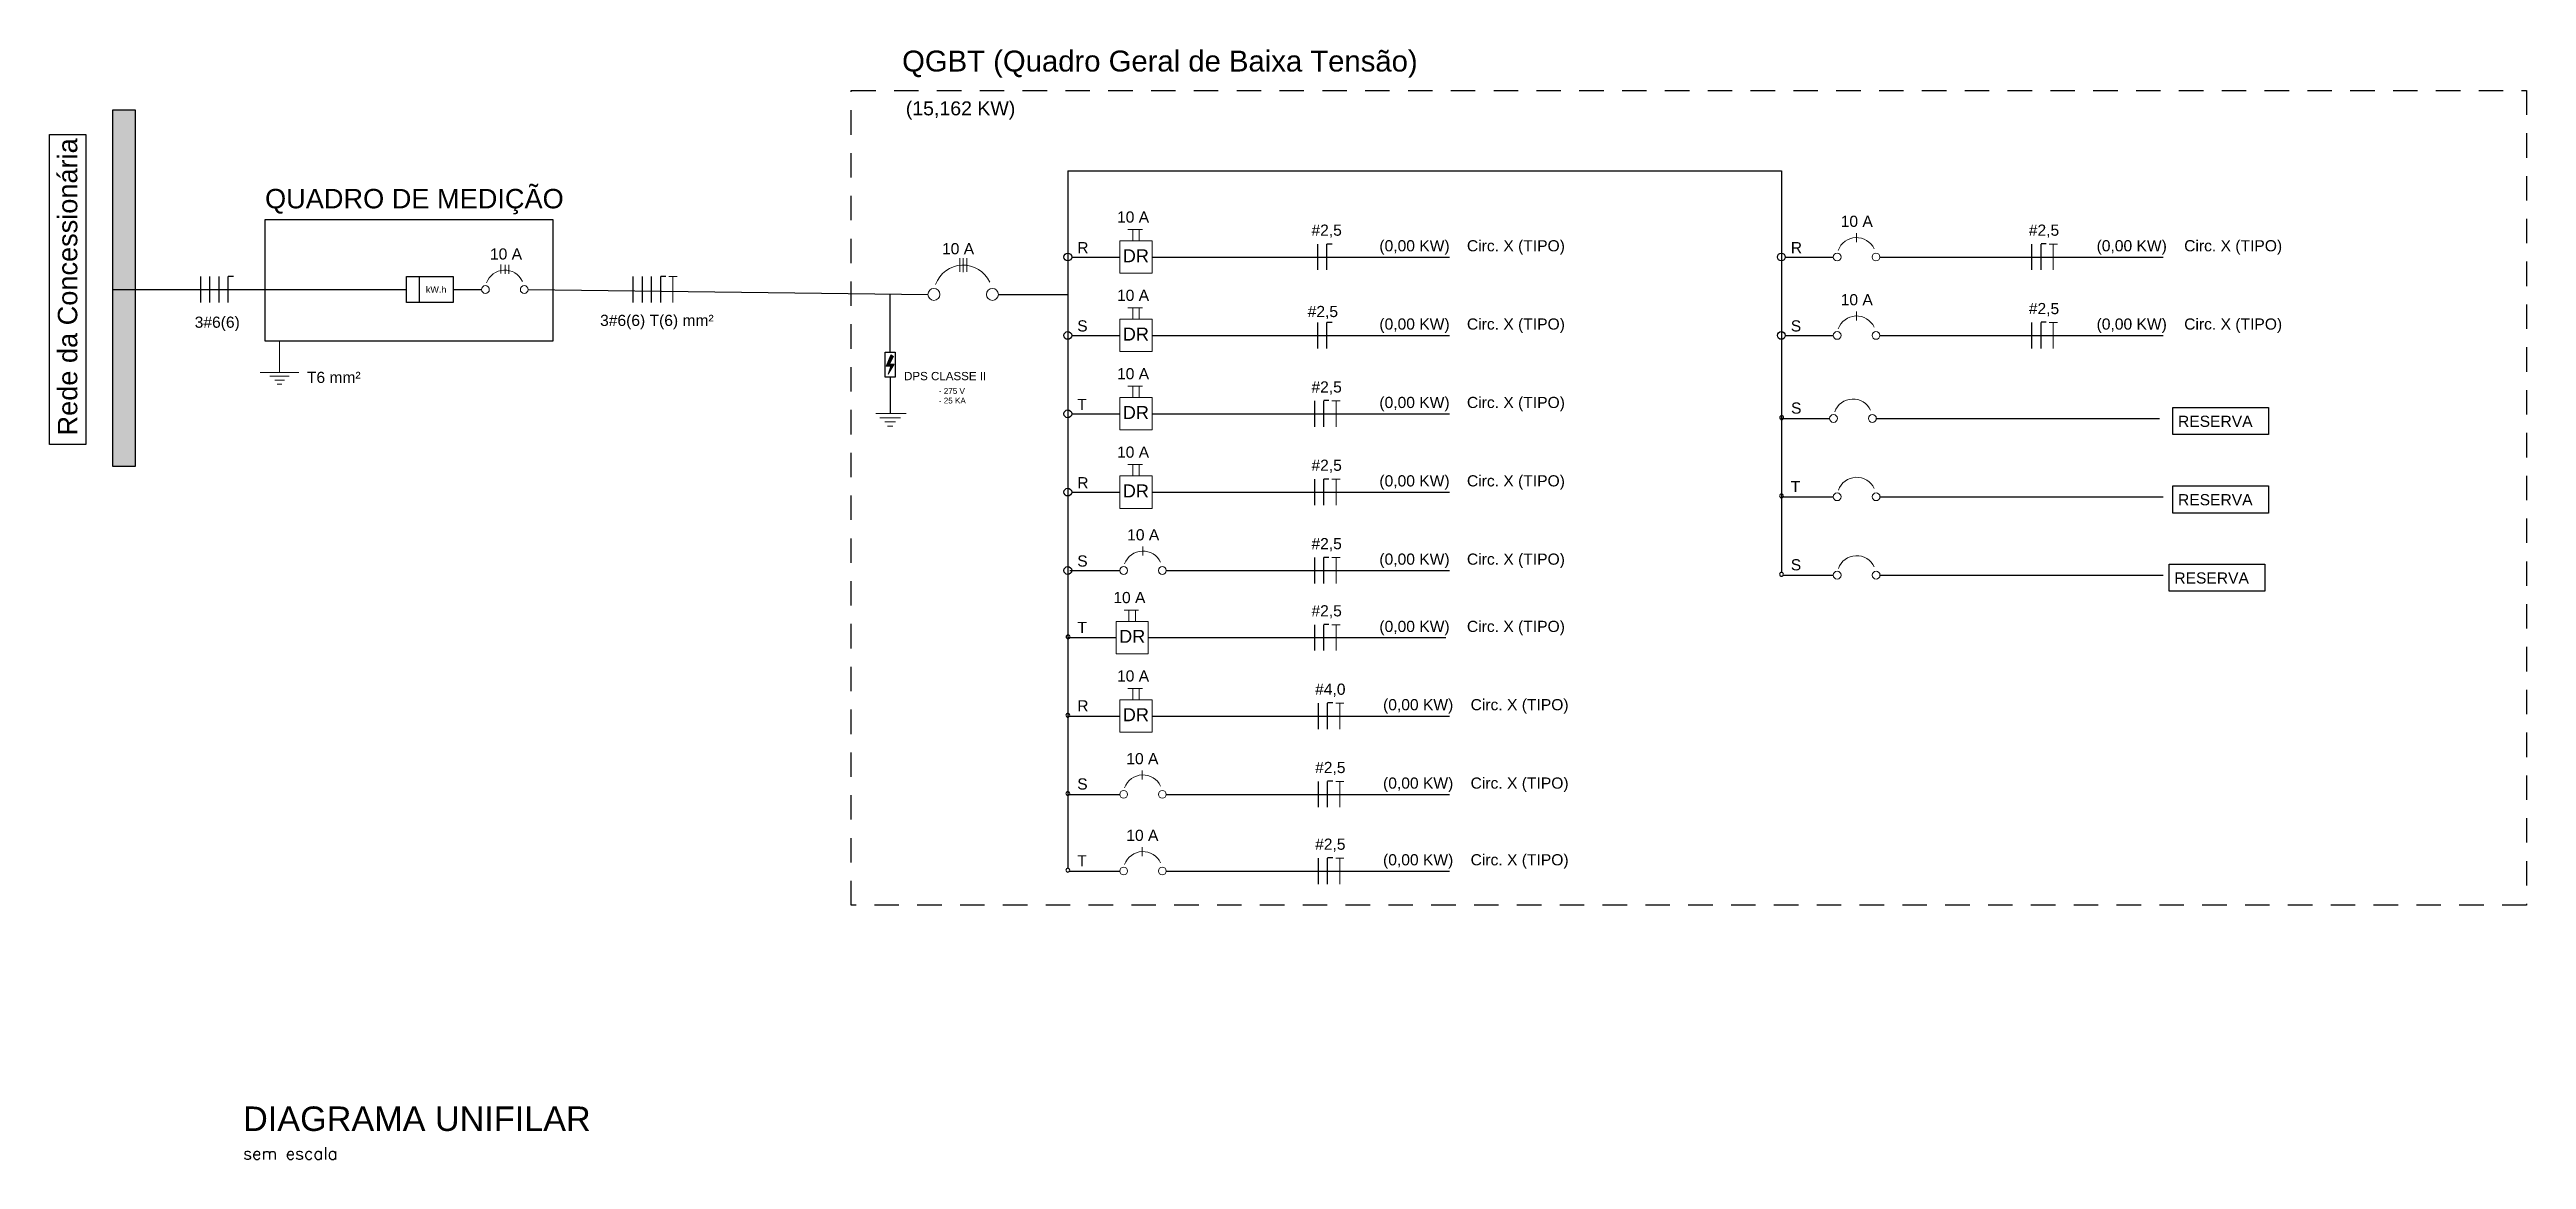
# Model space of a CAD drawing. Header units: millimetres. Extents: x -632.9 to -580.6, y 696.1 to 727.5.
# Drawn here: x -631.76 to -611.52, y 696.08 to 705.15 of the extents above; entities that cross this region are included whole.
import ezdxf

# ---------------------------------------------------------------- set-up
doc = ezdxf.new("R2010")
doc.units = ezdxf.units.MM
doc.header["$MEASUREMENT"] = 0
doc.linetypes.add('CONTORNO_QUADRO_T', pattern=[0.35, 0.2, -0.15])
for name, color, linetype in [('DI-Linhas do diagrama', 4, 'Continuous'), ('DI-Título do diagrama', 3, 'Continuous'), ('EL-Fios', 9, 'Continuous'), ('ELE-TEXTO04', 4, 'CONTORNO_QUADRO_T'), ('PDF3_0', 7, 'Continuous'), ('PDF3_COTA', 7, 'Continuous'), ('PDF3_DI-Barramento', 6, 'Continuous'), ('PDF3_DI-Disjuntor', 7, 'Continuous'), ('PDF3_DI-Textos do diagrama', 7, 'Continuous'), ('PDF3_DIAGRAMA', 7, 'Continuous'), ('PDF3_eletrodutos', 3, 'Continuous'), ('PDF3_Layout', 1, 'Continuous'), ('PDF3_Text', 7, 'Continuous')]:
    doc.layers.add(name, color=color, linetype=linetype)
doc.styles.add('Arial', font='arial.ttf', dxfattribs={"height": 0.1125})
doc.styles.add('PDF Arial', font='arial.ttf')
doc.styles.add('ROMANS', font='romans.shx')

msp = doc.modelspace()

# ---------------------------------------------------------------- texts
at = {"layer": 'DI-Título do diagrama', "insert": (-631.532, 701.995), "char_height": 0.15884, "width": 3.48532, "attachment_point": 7, "rotation": 90, "line_spacing_factor": 0.798, "style": 'Arial'}
msp.add_mtext('\\pxql;Rede da Concessionária ', dxfattribs=at)
at = {"layer": 'DI-Título do diagrama', "insert": (-630, 703.803), "char_height": 0.15884, "width": 3.12308, "attachment_point": 7, "line_spacing_factor": 0.798, "style": 'Arial'}
msp.add_mtext('QUADRO DE MEDIÇÃO', dxfattribs=at)
at = {"layer": 'ELE-TEXTO04', "insert": (-630.179, 696.509), "char_height": 0.09999, "attachment_point": 1, "style": 'ROMANS'}
msp.add_mtext('{\\fArial|b0|i0|c0|p34;\\H2x;\\C4;DIAGRAMA UNIFILAR\\Fromans|c0;\\H0.6666x;\\P\\H0.7501x;\\C2;sem escala}', dxfattribs=at)
at = {"layer": 'PDF3_COTA', "lineweight": 25, "insert": (-628.686, 703.162), "char_height": 0.0529, "width": 0.25415, "attachment_point": 7, "line_spacing_factor": 0.798, "style": 'Arial'}
msp.add_mtext('kW.h', dxfattribs=at)
at = {"layer": 'PDF3_DIAGRAMA', "color": 1, "lineweight": 5, "char_height": 0.1059, "width": 0.25415, "attachment_point": 8, "line_spacing_factor": 0.798, "style": 'Arial'}
for insert in [(-622.884, 703.411), (-622.884, 702.771), (-622.884, 702.13), (-622.884, 701.489), (-622.914, 700.3), (-622.884, 699.659)]:
    msp.add_mtext('DR', dxfattribs=dict(at, insert=insert))
at = {"layer": 'PDF3_Text', "color": 3, "insert": (-624.794, 704.919), "char_height": 0.17118, "attachment_point": 7, "style": 'PDF Arial'}
msp.add_mtext('QGBT (Quadro Geral de Baixa Tensão)', dxfattribs=at)
at = {"layer": 'PDF3_Text', "attachment_point": 7, "style": 'PDF Arial'}
for s, insert, char_height in [('(15,162 KW)', (-624.764, 704.578), 0.11412), ('10 A', (-623.038, 703.734), 0.0913), ('10 A', (-617.124, 703.699), 0.0913), ('10 A', (-624.468, 703.475), 0.0913), ('R', (-623.363, 703.485), 0.0913), ('#2,5', (-621.449, 703.611), 0.0913), ('(0,00 KW)    Circ. X (TIPO)', (-620.894, 703.473), 0.09129), ('R', (-617.532, 703.485), 0.0913), ('#2,5', (-615.587, 703.611), 0.0913), ('(0,00 KW)    Circ. X (TIPO)', (-615.033, 703.473), 0.09129), ('10 A', (-628.162, 703.432), 0.0913), ('10 A', (-623.038, 703.094), 0.0913), ('3#6(6) ', (-630.575, 702.848), 0.0913), ('3#6(6) T(6) mm²', (-627.262, 702.863), 0.09129), ('#2,5', (-621.48, 702.946), 0.0913), ('10 A', (-617.124, 703.058), 0.0913), ('#2,5', (-615.587, 702.97), 0.0913), ('S', (-623.363, 702.844), 0.0913), ('(0,00 KW)    Circ. X (TIPO)', (-620.894, 702.833), 0.09129), ('S', (-617.532, 702.844), 0.0913), ('(0,00 KW)    Circ. X (TIPO)', (-615.033, 702.833), 0.09129), ('T6 mm²', (-629.658, 702.423), 0.0913), ('DPS CLASSE II', (-624.778, 702.446), 0.06753), ('- 275 V', (-624.494, 702.334), 0.0473), ('10 A', (-623.038, 702.453), 0.0913), ('#2,5', (-621.449, 702.329), 0.0913), ('- 25 KA', (-624.494, 702.256), 0.0473), ('T', (-623.363, 702.203), 0.0913), ('(0,00 KW)    Circ. X (TIPO)', (-620.894, 702.192), 0.09129), ('S', (-617.53, 702.172), 0.0913), ('RESERVA', (-614.368, 702.064), 0.0913), ('10 A', (-623.038, 701.812), 0.0913), ('#2,5', (-621.449, 701.689), 0.0913), ('R', (-623.363, 701.563), 0.0913), ('(0,00 KW)    Circ. X (TIPO)', (-620.894, 701.551), 0.09129), ('T', (-617.532, 701.532), 0.0913), ('RESERVA', (-614.368, 701.423), 0.0913), ('10 A', (-622.955, 701.136), 0.0913), ('#2,5', (-621.449, 701.048), 0.0913), ('S', (-623.363, 700.922), 0.0913), ('(0,00 KW)    Circ. X (TIPO)', (-620.894, 700.911), 0.09129), ('S', (-617.532, 700.891), 0.0913), ('RESERVA', (-614.398, 700.783), 0.0913), ('10 A', (-623.068, 700.623), 0.0913), ('#2,5', (-621.449, 700.499), 0.0913), ('T', (-623.362, 700.38), 0.0913), ('(0,00 KW)    Circ. X (TIPO)', (-620.894, 700.361), 0.09129), ('10 A', (-623.038, 699.982), 0.0913), ('#4,0', (-621.419, 699.858), 0.0913), ('R', (-623.363, 699.739), 0.0913), ('(0,00 KW)    Circ. X (TIPO)', (-620.864, 699.721), 0.09129), ('10 A', (-622.962, 699.306), 0.0913), ('#2,5', (-621.419, 699.218), 0.0913), ('S', (-623.363, 699.099), 0.0913), ('(0,00 KW)    Circ. X (TIPO)', (-620.864, 699.08), 0.09129), ('10 A', (-622.962, 698.679), 0.0913), ('T', (-623.363, 698.472), 0.0913), ('#2,5', (-621.419, 698.591), 0.0913), ('(0,00 KW)    Circ. X (TIPO)', (-620.864, 698.453), 0.09129)]:
    msp.add_mtext(s, dxfattribs=dict(at, insert=insert, char_height=char_height))

# ---------------------------------------------------------------- hatches: boundary and pattern name
at = {"layer": 'EL-Fios'}
h = msp.add_hatch(color=256, dxfattribs=at)
h.dxf.hatch_style = 1
h.paths.add_polyline_path([(-631.244, 704.657), (-631.061, 704.657), (-631.061, 701.742), (-631.244, 701.742)])

# ---------------------------------------------------------------- linework, layer by layer
at = {"layer": 'DI-Linhas do diagrama', "linetype": 'Continuous'}
msp.add_line((-623.666, 703.148), (-623.44, 703.148), dxfattribs=at)
at = {"layer": 'DI-Título do diagrama'}
msp.add_lwpolyline([(-631.761, 701.922), (-631.761, 704.455), (-631.464, 704.455), (-631.464, 701.922)], close=True, dxfattribs=at)
at = {"layer": 'EL-Fios'}
msp.add_lwpolyline([(-631.244, 704.657), (-631.061, 704.657), (-631.061, 701.742), (-631.244, 701.742)], close=True, dxfattribs=at)
at = {"layer": 'PDF3_0', "color": 5, "lineweight": 25}
for p, q in [((-621.28, 703.56), (-621.322, 703.56)), ((-621.322, 703.348), (-621.322, 703.56)), ((-615.444, 703.561), (-615.487, 703.561)), ((-615.487, 703.348), (-615.487, 703.56)), ((-630.259, 703.294), (-630.301, 703.294)), ((-630.301, 703.083), (-630.301, 703.294)), ((-626.725, 703.294), (-626.767, 703.294)), ((-626.767, 703.083), (-626.767, 703.294)), ((-621.28, 702.919), (-621.322, 702.919)), ((-621.322, 702.707), (-621.322, 702.919)), ((-615.444, 702.92), (-615.487, 702.92)), ((-615.487, 702.707), (-615.487, 702.919)), ((-621.306, 702.28), (-621.348, 702.28)), ((-621.348, 702.067), (-621.348, 702.278)), ((-621.306, 701.639), (-621.348, 701.639)), ((-621.348, 701.426), (-621.348, 701.638)), ((-621.306, 700.998), (-621.348, 700.998)), ((-621.348, 700.785), (-621.348, 700.997)), ((-621.306, 700.449), (-621.348, 700.449)), ((-621.348, 700.236), (-621.348, 700.448)), ((-621.275, 699.808), (-621.318, 699.808)), ((-621.318, 699.595), (-621.318, 699.807)), ((-621.275, 699.168), (-621.318, 699.168)), ((-621.318, 698.955), (-621.318, 699.167)), ((-621.275, 698.541), (-621.318, 698.541)), ((-621.318, 698.328), (-621.318, 698.54))]:
    msp.add_line(p, q, dxfattribs=at)
at = {"layer": 'PDF3_0', "linetype": 'CONTORNO_QUADRO_T', "lineweight": 25}
msp.add_lwpolyline([(-625.21, 704.816), (-611.52, 704.816), (-611.52, 698.154), (-625.21, 698.154)], close=True, dxfattribs=at)
at = {"layer": 'PDF3_0', "lineweight": 25}
msp.add_lwpolyline([(-627.649, 702.765), (-630, 702.765), (-630, 703.76), (-627.649, 703.76)], close=True, dxfattribs=at)
at = {"layer": 'PDF3_COTA', "lineweight": 25}
for p, q in [((-623.408, 703.454), (-623.016, 703.454)), ((-622.751, 703.454), (-620.321, 703.454)), ((-617.577, 703.454), (-617.185, 703.454)), ((-616.804, 703.454), (-614.49, 703.454)), ((-631.244, 703.188), (-629.11, 703.188)), ((-629.142, 703.188), (-629.078, 703.188)), ((-629.078, 703.188), (-628.845, 703.188)), ((-628.739, 703.083), (-628.739, 703.294)), ((-628.464, 703.188), (-628.231, 703.188)), ((-627.85, 703.188), (-624.582, 703.148)), ((-624.007, 703.148), (-623.44, 703.148)), ((-623.408, 702.813), (-623.016, 702.813)), ((-622.751, 702.813), (-620.321, 702.813)), ((-617.577, 702.813), (-617.185, 702.813)), ((-616.804, 702.813), (-614.49, 702.813)), ((-623.408, 702.172), (-623.016, 702.172)), ((-622.751, 702.172), (-620.321, 702.172)), ((-617.608, 702.134), (-617.215, 702.134)), ((-616.833, 702.134), (-614.52, 702.134)), ((-623.408, 701.532), (-623.016, 701.532)), ((-622.751, 701.532), (-620.321, 701.532)), ((-617.594, 701.494), (-617.184, 701.494)), ((-616.803, 701.494), (-614.489, 701.494)), ((-623.424, 700.891), (-623.016, 700.891)), ((-622.635, 700.891), (-620.321, 700.891)), ((-617.594, 700.853), (-617.184, 700.853)), ((-616.803, 700.853), (-614.489, 700.853)), ((-623.44, 700.342), (-623.046, 700.342)), ((-622.787, 700.342), (-620.351, 700.342)), ((-623.425, 699.701), (-623.016, 699.701)), ((-622.751, 699.701), (-620.321, 699.701)), ((-623.425, 699.061), (-623.016, 699.061)), ((-622.635, 699.061), (-620.321, 699.061)), ((-623.425, 698.434), (-623.016, 698.434)), ((-622.635, 698.434), (-620.321, 698.434))]:
    msp.add_line(p, q, dxfattribs=at)
msp.add_lwpolyline([(-628.845, 703.083), (-628.845, 703.294), (-628.464, 703.294), (-628.464, 703.083), (-628.845, 703.083)], close=True, dxfattribs=at)
for points in [[(-624.891, 702.676), (-624.891, 703.152)], [(-624.891, 702.473), (-624.891, 702.174)]]:
    msp.add_lwpolyline(points, dxfattribs=at)
for points in [[(-617.591, 702.141, 1), (-617.622, 702.141, 1)], [(-617.592, 701.501, 1), (-617.624, 701.501, 1)], [(-617.592, 700.86, 1), (-617.624, 700.86, 1)], [(-623.422, 700.349, 1), (-623.454, 700.349, 1)], [(-623.424, 699.708, 1), (-623.456, 699.708, 1)], [(-623.424, 699.068, 1), (-623.456, 699.068, 1)], [(-623.424, 698.441, 1), (-623.456, 698.441, 1)]]:
    msp.add_lwpolyline(points, format="xyb", close=True, dxfattribs=at)
for centre in [(-623.44, 703.454), (-617.609, 703.454), (-623.44, 702.813), (-617.609, 702.813), (-623.44, 702.172), (-623.44, 701.532), (-623.44, 700.891)]:
    msp.add_circle(centre, 0.0318, dxfattribs=at)
at = {"layer": 'PDF3_DI-Barramento', "lineweight": 30}
for p, q in [((-623.44, 704.159), (-623.44, 698.457)), ((-623.44, 704.159), (-617.608, 704.159)), ((-617.608, 704.159), (-617.608, 700.876))]:
    msp.add_line(p, q, dxfattribs=at)
at = {"layer": 'PDF3_DI-Disjuntor', "color": 1, "lineweight": 30}
msp.add_lwpolyline([(-624.933, 702.676), (-624.85, 702.676), (-624.85, 702.473), (-624.933, 702.473)], close=True, dxfattribs=at)
at = {"layer": 'PDF3_DI-Disjuntor', "transparency": 33554559}
for points in [[(-624.919, 702.577), (-624.869, 702.561), (-624.925, 702.561)], [(-624.891, 702.642), (-624.897, 702.577), (-624.919, 702.577)], [(-624.86, 702.577), (-624.919, 702.577), (-624.869, 702.561)], [(-624.887, 702.561), (-624.869, 702.561), (-624.909, 702.495)], [(-624.864, 702.642), (-624.891, 702.642), (-624.897, 702.577)], [(-624.887, 702.654), (-624.864, 702.642), (-624.891, 702.642)]]:
    msp.add_solid(points, dxfattribs=at)
at = {"layer": 'PDF3_DI-Textos do diagrama', "lineweight": 20}
msp.add_lwpolyline([(-624.864, 702.642), (-624.897, 702.577), (-624.86, 702.577), (-624.909, 702.495), (-624.887, 702.561), (-624.925, 702.561), (-624.887, 702.654)], close=True, dxfattribs=at)
at = {"layer": 'PDF3_DIAGRAMA', "color": 1, "lineweight": 5}
for p, q in [((-623.016, 703.586), (-623.016, 703.321)), ((-622.751, 703.586), (-623.016, 703.586)), ((-622.95, 703.679), (-622.831, 703.679)), ((-622.91, 703.586), (-622.91, 703.679)), ((-622.857, 703.586), (-622.857, 703.679)), ((-622.751, 703.586), (-622.751, 703.321)), ((-616.995, 703.576), (-616.995, 703.65)), ((-628.073, 703.318), (-628.073, 703.393)), ((-628.038, 703.316), (-628.038, 703.39)), ((-628.007, 703.316), (-628.007, 703.39)), ((-622.751, 703.321), (-623.016, 703.321)), ((-622.95, 703.038), (-622.831, 703.038)), ((-622.91, 702.945), (-622.91, 703.038)), ((-622.857, 702.945), (-622.857, 703.038)), ((-616.995, 702.935), (-616.995, 703.009)), ((-623.016, 702.945), (-623.016, 702.681)), ((-622.751, 702.945), (-623.016, 702.945)), ((-622.751, 702.945), (-622.751, 702.681)), ((-622.751, 702.681), (-623.016, 702.681)), ((-622.95, 702.397), (-622.831, 702.397)), ((-622.91, 702.305), (-622.91, 702.397)), ((-622.857, 702.305), (-622.857, 702.397)), ((-623.016, 702.305), (-623.016, 702.04)), ((-622.751, 702.305), (-623.016, 702.305)), ((-622.751, 702.305), (-622.751, 702.04)), ((-622.751, 702.04), (-623.016, 702.04)), ((-622.95, 701.757), (-622.831, 701.757)), ((-622.91, 701.664), (-622.91, 701.757)), ((-622.857, 701.664), (-622.857, 701.757)), ((-623.016, 701.664), (-623.016, 701.399)), ((-622.751, 701.664), (-623.016, 701.664)), ((-622.751, 701.664), (-622.751, 701.399)), ((-622.751, 701.399), (-623.016, 701.399)), ((-622.826, 701.013), (-622.826, 701.087)), ((-622.98, 700.567), (-622.861, 700.567)), ((-622.94, 700.474), (-622.94, 700.567)), ((-622.888, 700.474), (-622.888, 700.567)), ((-623.046, 700.474), (-623.046, 700.21)), ((-622.782, 700.474), (-623.046, 700.474)), ((-622.782, 700.474), (-622.782, 700.21)), ((-622.782, 700.21), (-623.046, 700.21)), ((-622.95, 699.926), (-622.831, 699.926)), ((-622.91, 699.834), (-622.91, 699.926)), ((-622.857, 699.834), (-622.857, 699.926)), ((-623.016, 699.834), (-623.016, 699.569)), ((-622.751, 699.834), (-623.016, 699.834)), ((-622.751, 699.834), (-622.751, 699.569)), ((-622.751, 699.569), (-623.016, 699.569)), ((-622.833, 699.182), (-622.833, 699.256)), ((-622.833, 698.556), (-622.833, 698.63))]:
    msp.add_line(p, q, dxfattribs=at)
for points in [[(-624.321, 703.333), (-624.321, 703.444)], [(-624.296, 703.33), (-624.296, 703.444)], [(-624.266, 703.333), (-624.266, 703.444)]]:
    msp.add_lwpolyline(points, dxfattribs=at)
for centre, radius in [((-617.153, 703.454), 0.0318), ((-616.836, 703.454), 0.0318), ((-628.199, 703.188), 0.0318), ((-627.882, 703.188), 0.0318), ((-624.534, 703.148), 0.0486), ((-624.056, 703.148), 0.0486), ((-617.153, 702.813), 0.0318), ((-616.836, 702.813), 0.0318), ((-617.183, 702.134), 0.0318), ((-616.865, 702.134), 0.0318), ((-617.153, 701.494), 0.0318), ((-616.835, 701.494), 0.0318), ((-622.984, 700.891), 0.0318), ((-622.667, 700.891), 0.0318), ((-617.153, 700.853), 0.0318), ((-616.835, 700.853), 0.0318), ((-622.984, 699.061), 0.0318), ((-622.667, 699.061), 0.0318), ((-622.984, 698.434), 0.0318), ((-622.667, 698.434), 0.0318)]:
    msp.add_circle(centre, radius, dxfattribs=at)
for centre, radius, start, end in [((-616.995, 703.454), 0.159, 25, 160), ((-624.295, 703.148), 0.24, 25.0003, 159.9985), ((-628.041, 703.188), 0.159, 25, 160), ((-616.995, 702.813), 0.159, 25, 160), ((-617.024, 702.134), 0.159, 25, 160), ((-616.994, 701.494), 0.159, 25, 160), ((-622.826, 700.891), 0.159, 25, 160), ((-616.994, 700.853), 0.159, 25, 160), ((-622.826, 699.061), 0.159, 25, 160), ((-622.826, 698.434), 0.159, 25, 160)]:
    msp.add_arc(centre, radius, start, end, dxfattribs=at)
at = {"layer": 'PDF3_eletrodutos', "lineweight": 9}
for p, q in [((-615.42, 703.56), (-615.353, 703.56)), ((-615.387, 703.348), (-615.387, 703.56)), ((-626.701, 703.294), (-626.633, 703.294)), ((-626.667, 703.083), (-626.667, 703.294)), ((-629.882, 702.765), (-629.882, 702.511)), ((-615.42, 702.919), (-615.353, 702.919)), ((-615.387, 702.707), (-615.387, 702.919)), ((-630.041, 702.511), (-629.723, 702.511)), ((-629.961, 702.479), (-629.802, 702.479)), ((-629.921, 702.447), (-629.842, 702.447)), ((-629.902, 702.415), (-629.862, 702.415)), ((-621.282, 702.278), (-621.214, 702.278)), ((-621.248, 702.067), (-621.248, 702.278)), ((-621.282, 701.638), (-621.214, 701.638)), ((-621.248, 701.426), (-621.248, 701.638)), ((-621.282, 700.997), (-621.214, 700.997)), ((-621.248, 700.785), (-621.248, 700.997)), ((-621.282, 700.448), (-621.214, 700.448)), ((-621.248, 700.236), (-621.248, 700.448)), ((-621.251, 699.807), (-621.184, 699.807)), ((-621.218, 699.595), (-621.218, 699.807)), ((-621.251, 699.167), (-621.184, 699.167)), ((-621.218, 698.955), (-621.218, 699.167)), ((-621.251, 698.54), (-621.184, 698.54)), ((-621.218, 698.328), (-621.218, 698.54))]:
    msp.add_line(p, q, dxfattribs=at)
for points in [[(-625.008, 702.174), (-624.762, 702.174)], [(-624.977, 702.14), (-624.806, 702.14)], [(-624.935, 702.106), (-624.848, 702.106)], [(-624.913, 702.07), (-624.869, 702.07)]]:
    msp.add_lwpolyline(points, dxfattribs=at)
at = {"layer": 'PDF3_Layout', "lineweight": 25}
for p, q in [((-621.396, 703.348), (-621.396, 703.56)), ((-615.561, 703.348), (-615.561, 703.56)), ((-630.525, 703.083), (-630.525, 703.294)), ((-630.45, 703.083), (-630.45, 703.294)), ((-630.376, 703.083), (-630.376, 703.294)), ((-626.992, 703.083), (-626.992, 703.294)), ((-626.915, 703.083), (-626.915, 703.294)), ((-626.841, 703.083), (-626.841, 703.294)), ((-621.396, 702.707), (-621.396, 702.919)), ((-615.561, 702.707), (-615.561, 702.919)), ((-621.422, 702.067), (-621.422, 702.278)), ((-621.422, 701.426), (-621.422, 701.638)), ((-621.422, 700.785), (-621.422, 700.997)), ((-621.422, 700.236), (-621.422, 700.448)), ((-621.392, 699.595), (-621.392, 699.807)), ((-621.392, 698.955), (-621.392, 699.167)), ((-621.392, 698.328), (-621.392, 698.54))]:
    msp.add_line(p, q, dxfattribs=at)
at = {"layer": 'PDF3_Text'}
for points in [[(-613.629, 702.002), (-614.409, 702.002), (-614.409, 702.225), (-613.629, 702.225)], [(-613.629, 701.361), (-614.409, 701.361), (-614.409, 701.584), (-613.629, 701.584)], [(-613.659, 700.721), (-614.439, 700.721), (-614.439, 700.943), (-613.659, 700.943)]]:
    msp.add_lwpolyline(points, close=True, dxfattribs=at)

msp.set_redraw_order([(e.dxf.handle, doc.entitydb.next_handle()) for e in msp.query("TEXT MTEXT ATTDEF DIMENSION ARC_DIMENSION")])  # texts and dimensions are drawn at this point

doc.saveas('drawing.dxf')
